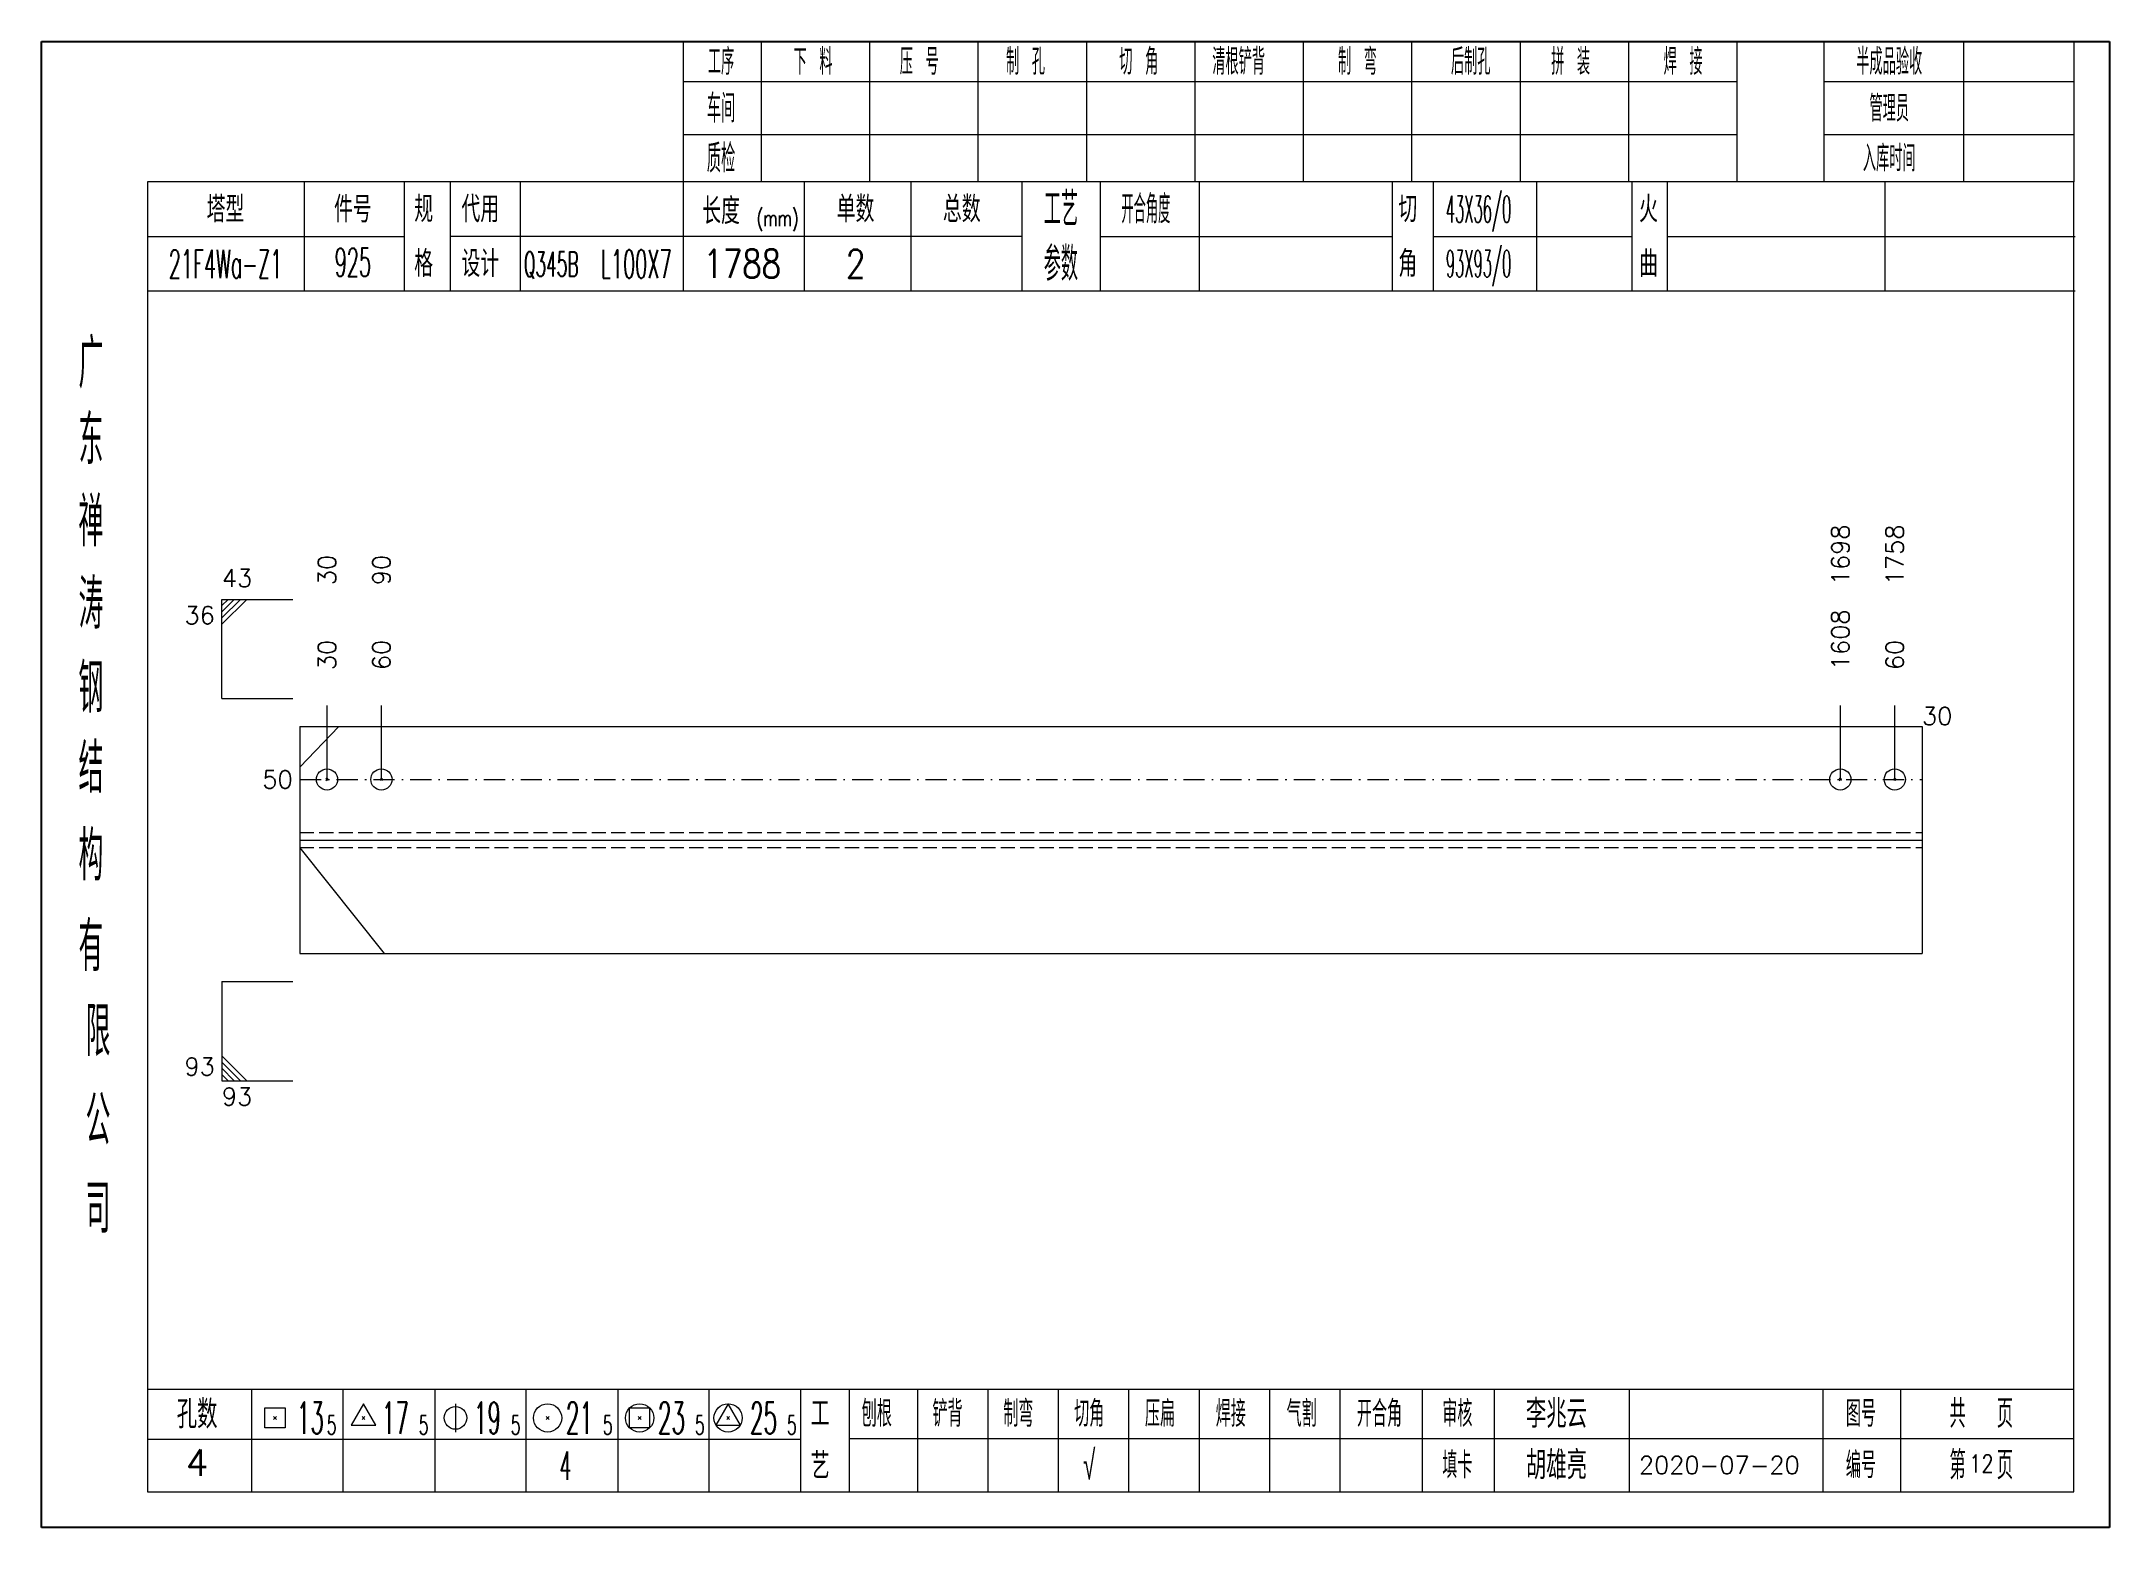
# Model space of a CAD drawing. Extents: x 1310 to 15542, y -76 to 8381.
# Drawn here: x 4949.9 to 5242, y -76.1 to 133.9 of the extents above; entities that cross this region are included whole.
import ezdxf
from ezdxf.enums import TextEntityAlignment as Align

# ---------------------------------------------------------------- set-up
doc = ezdxf.new("R2010")
doc.units = 0
doc.header["$MEASUREMENT"] = 0
doc.linetypes.add('一点画线', pattern=[5.2, 3, -1, 0.2, -1])
doc.linetypes.add('虚线', pattern=[2.75, 2, -0.75])
doc.layers.get('0').update_dxf_attribs({"linetype": 'CONTINUOUS', "lineweight": 25})
for name, color, linetype, lineweight in [('1', 7, 'CONTINUOUS', 25), ('4', 7, 'CONTINUOUS', 25), ('5', 7, 'CONTINUOUS', 25)]:
    doc.layers.add(name, color=color, linetype=linetype, lineweight=lineweight)
doc.styles.get("Standard").update_dxf_attribs({"font": 'simplex.shx', "width": 0.7, "height": 3, "bigfont": 'gbhzfs.shx'})

msp = doc.modelspace()

# ---------------------------------------------------------------- texts
at = {"color": 7, "linetype": 'Continuous', "lineweight": 13}
for s, p in [('1698', (5203.948, 57.034)), ('1758', (5211.637, 57.034)), ('30', (4990.196, 57.034)), ('90', (4997.885, 57.034))]:
    msp.add_text(s, height=2.5, rotation=90, dxfattribs=at).set_placement(p, align=Align.MIDDLE_LEFT)
msp.add_text('43', height=2.5, dxfattribs=at).set_placement((4975.352, 56.034), align=Align.BOTTOM_LEFT)
msp.add_text('36', height=2.5, dxfattribs=at).set_placement((4974.352, 54.034), align=Align.TOP_RIGHT)
at = {"color": 8, "linetype": 'Continuous', "lineweight": 9}
for s, p in [('1608', (5203.948, 45.034)), ('30', (4990.196, 45.034)), ('60', (4997.885, 45.034)), ('60', (5211.637, 45.034))]:
    msp.add_text(s, height=2.5, rotation=90, dxfattribs=at).set_placement(p, align=Align.MIDDLE_LEFT)
at = {"color": 7, "linetype": 'Continuous', "lineweight": 13}
msp.add_text('30', height=2.5, dxfattribs=at).set_placement((5215.482, 38.534), align=Align.MIDDLE_LEFT)
msp.add_text('50', height=2.5, dxfattribs=at).set_placement((4985.352, 29.584), align=Align.MIDDLE_RIGHT)
msp.add_text('93', height=2.5, dxfattribs=at).set_placement((4974.352, -12.966), align=Align.BOTTOM_RIGHT)
msp.add_text('93', height=2.5, dxfattribs=at).set_placement((4975.352, -13.966), align=Align.TOP_LEFT)
at = {"layer": '4', "color": 1, "linetype": 'Continuous', "lineweight": 25}
for s, height, width, p in [('工序', 3.7, 0.7, (5045.852, 130.991)), ('下 料', 3.7, 0.7, (5058.852, 130.991)), ('压 号', 3.7, 0.7, (5073.852, 130.991)), ('制 孔', 3.7, 0.7, (5088.852, 130.991)), ('切 角', 3.7, 0.7, (5104.852, 130.991)), ('清根铲背 ', 3.7, 0.7, (5119.852, 130.991)), (' 制 弯', 3.7, 0.7, (5134.852, 130.991)), (' 后制孔', 3.7, 0.7, (5150.852, 130.991)), ('拼 装', 3.7, 0.7, (5165.852, 130.991)), (' 焊 接', 3.7, 0.7, (5180.852, 130.991)), ('半成品验收', 3.7, 0.7, (5210.852, 130.991)), ('车间', 4, 0.7, (5045.852, 124.391)), ('管理员', 3.7, 0.7, (5210.852, 124.391)), ('质检', 4, 0.7, (5045.852, 117.331)), ('入库时间', 3.7, 0.7, (5210.852, 117.331)), ('工艺', 4.8, 0.7, (5093.852, 110.151)), ('开合角度', 4, 0.6, (5105.852, 110.151)), ('43X36/0', 3.8, 0.4, (5152.852, 110.151)), ('(mm)', 2.24, 0.7, (5053.852, 108.891)), ('参数', 4.8, 0.7, (5093.852, 102.441)), ('21F4Wa-Z1', 4, 0.5, (4975.852, 102.411)), ('925', 4, 0.5, (4993.852, 102.661)), ('Q345B', 3.5, 0.5, (5021.852, 102.391)), ('L100X7', 4, 0.5, (5033.852, 102.391)), ('1788', 4, 0.8, (5048.852, 102.441)), ('2', 4, 0.8, (5064.852, 102.441)), ('93X93/0', 3.8, 0.4, (5152.852, 102.441)), ('广', 6.96, 0.7, (4956.852, 88.361)), ('东', 6.96, 0.7, (4956.852, 77.571)), ('禅', 6.96, 0.7, (4956.852, 65.981)), ('涛', 6.96, 0.7, (4956.852, 54.381)), ('钢', 6.96, 0.7, (4956.852, 42.491)), ('结', 6.96, 0.7, (4956.852, 31.181)), ('构', 6.96, 0.7, (4956.852, 18.801)), ('有', 6.96, 0.7, (4956.852, 5.991)), ('限', 6.96, 0.7, (4957.852, -6.009)), ('公', 6.96, 0.7, (4957.852, -18.549)), ('司', 6.96, 0.7, (4957.852, -31.029)), ('13', 4.47, 0.5, (4987.852, -60.609)), ('17', 4.47, 0.5, (4999.852, -60.609)), ('19', 4.47, 0.5, (5012.852, -60.609)), ('21', 4.47, 0.5, (5025.852, -60.609)), ('23', 4.47, 0.5, (5038.852, -60.609)), ('25', 4.47, 0.5, (5051.852, -60.609)), ('刨根', 3.7, 0.8, (5067.852, -60.009)), ('铲背', 3.7, 0.8, (5077.852, -60.009)), ('制弯', 3.7, 0.8, (5087.852, -60.009)), ('切角', 3.7, 0.8, (5097.852, -60.009)), ('压扁', 3.7, 0.8, (5107.852, -60.009)), ('焊接', 3.7, 0.8, (5117.852, -60.009)), ('气割', 3.7, 0.8, (5127.852, -60.009)), ('开合角', 3.7, 0.8, (5138.852, -60.009)), ('审核', 3.7, 0.8, (5149.852, -60.009)), ('图号', 3.7, 0.8, (5206.852, -60.009)), ('共  页', 4, 0.8, (5223.852, -60.009)), ('5', 2.68, 0.6, (4990.852, -61.609)), ('5', 2.68, 0.6, (5003.852, -61.609)), ('5', 2.68, 0.6, (5016.852, -61.609)), ('5', 2.68, 0.6, (5029.852, -61.609)), ('5', 2.68, 0.6, (5042.852, -61.609)), ('5', 2.68, 0.6, (5055.852, -61.609)), ('4', 4, 0.5, (5023.852, -67.359)), ('√', 4, 0.6, (5097.852, -67.279)), ('填卡', 3.7, 0.8, (5149.852, -67.279)), ('编号', 3.7, 0.8, (5206.852, -67.279)), ('第  页', 4, 0.8, (5223.852, -67.279))]:
    msp.add_text(s, height=height, dxfattribs=dict(at, width=width)).set_placement(p, align=Align.MIDDLE_CENTER)
for s, height, p in [('塔型', 3.7, (4975.852, 110.121)), ('件号', 3.7, (4993.852, 110.121)), ('规', 3.7, (5003.852, 110.151)), ('代用', 3.7, (5011.852, 110.151)), ('长度', 3.7, (5045.852, 109.891)), ('单数', 3.7, (5064.852, 110.151)), ('总数', 3.7, (5079.852, 110.151)), ('切', 3.7, (5142.852, 110.151)), ('火', 3.7, (5176.852, 110.151)), ('格', 3.7, (5003.852, 102.441)), ('设计', 3.7, (5011.852, 102.441)), ('角', 3.7, (5142.852, 102.441)), ('曲', 3.7, (5176.852, 102.441)), ('孔数', 4, (4971.852, -60.089)), ('工', 3.7, (5059.852, -60.009)), ('李兆云', 4, (5163.852, -60.009)), ('4', 3.7, (4971.852, -66.919)), ('艺', 3.7, (5059.852, -67.359)), ('胡雄亮', 4, (5163.852, -67.279)), ('2020-07-20', 2.5, (5186.852, -67.279))]:
    msp.add_text(s, height=height, dxfattribs=at).set_placement(p, align=Align.MIDDLE_CENTER)
at = {"layer": '4', "color": 6, "linetype": 'Continuous', "lineweight": 25, "width": 0.8}
msp.add_text('12', height=2.5, dxfattribs=at).set_placement((5223.877, -67.051), align=Align.MIDDLE_CENTER)

# ---------------------------------------------------------------- blocks, each defined once
blk = doc.blocks.new('孔21.5')
at = {"layer": '5', "color": 7, "linetype": 'Continuous', "lineweight": 13}
for p, q in [((-0.1, -0.1), (0.1, 0.1)), ((0.1, -0.1), (-0.1, 0.1))]:
    blk.add_line(p, q, dxfattribs=at)
blk.add_circle((0, 0), 1, dxfattribs=at)
blk = doc.blocks.new('CTJGK')
at = {"color": 6, "linetype": 'Continuous'}
for p, q in [((0, 209.97), (292.13, 209.97)), ((0, 0), (0, 209.97)), ((292.13, 209.97), (292.13, 0)), ((292.13, 0), (0, 0))]:
    blk.add_line(p, q, dxfattribs=at)

# ---------------------------------------------------------------- linework, layer by layer
at = {"color": 7, "linetype": 'Continuous', "lineweight": 13}
for p, q in [((4975.352, 55.034), (4985.352, 55.034)), ((4975.352, 41.034), (4975.352, 55.034)), ((4976.227, 55.034), (4975.352, 54.159)), ((4977.102, 55.034), (4975.352, 53.284)), ((4977.977, 55.034), (4975.352, 52.409)), ((4978.852, 55.034), (4975.352, 51.534)), ((4975.352, 41.034), (4985.352, 41.034)), ((4990.196, 29.584), (4990.196, 40.034)), ((4997.885, 29.584), (4997.885, 40.034)), ((5203.948, 29.584), (5203.948, 40.034)), ((5211.637, 29.584), (5211.637, 40.034)), ((4986.352, 31.306), (4991.862, 37.084)), ((4986.352, 19.911), (4998.27, 4.984)), ((4975.352, 1.034), (4985.352, 1.034)), ((4975.352, 1.034), (4975.352, -12.966)), ((4978.852, -12.966), (4975.352, -9.466)), ((4977.977, -12.966), (4975.352, -10.341)), ((4977.102, -12.966), (4975.352, -11.216)), ((4976.227, -12.966), (4975.352, -12.091)), ((4975.352, -12.966), (4985.352, -12.966))]:
    msp.add_line(p, q, dxfattribs=at)
at = {"color": 7, "linetype": 'Continuous', "lineweight": 18}
for p, q in [((4986.352, 37.084), (4986.352, 4.984)), ((4986.352, 37.084), (5215.482, 37.084)), ((5215.482, 37.084), (5215.482, 4.984)), ((4986.352, 21.034), (5215.482, 21.034))]:
    msp.add_line(p, q, dxfattribs=at)
at = {"color": 3, "linetype": '一点画线', "lineweight": 13}
msp.add_line((4986.352, 29.584), (5215.482, 29.584), dxfattribs=at)
at = {"color": 1, "linetype": '虚线', "lineweight": 18}
for p, q in [((4986.352, 22.084), (5215.482, 22.084)), ((4986.352, 19.984), (5215.482, 19.984))]:
    msp.add_line(p, q, dxfattribs=at)
at = {"layer": '1', "color": 7, "linetype": 'Continuous', "lineweight": 18}
msp.add_line((4986.352, 4.984), (5215.482, 4.984), dxfattribs=at)
at = {"layer": '4', "color": 1, "linetype": 'Continuous', "lineweight": 18}
for p, q in [((4949.852, 133.861), (4949.852, -76.109)), ((5241.982, 133.861), (4949.852, 133.861)), ((5040.482, 133.861), (5040.482, 114.021)), ((5051.512, 133.861), (5051.512, 114.001)), ((5066.822, 133.861), (5066.822, 114.001)), ((5082.142, 133.861), (5082.142, 114.001)), ((5097.452, 133.861), (5097.452, 114.001)), ((5112.762, 133.861), (5112.762, 114.001)), ((5128.072, 133.861), (5128.072, 114.001)), ((5143.392, 133.861), (5143.392, 114.001)), ((5158.702, 133.861), (5158.702, 114.001)), ((5174.012, 133.861), (5174.012, 114.001)), ((5189.322, 133.861), (5189.322, 114.021)), ((5189.322, 133.861), (5189.322, 114.001)), ((5201.602, 133.861), (5201.602, 114.001)), ((5221.352, 133.861), (5221.352, 114.001)), ((5236.932, 133.861), (5236.932, 114.001)), ((5241.982, 104.061), (5241.982, 133.861)), ((5189.322, 128.131), (5040.482, 128.131)), ((5236.932, 128.131), (5201.602, 128.131)), ((5189.322, 120.651), (5040.482, 120.651)), ((5236.932, 120.651), (5201.602, 120.651)), ((4964.862, 114.001), (4964.862, -71.059)), ((5236.932, 114.001), (4964.862, 114.001)), ((4986.982, 114.011), (4986.982, 98.591)), ((5001.132, 98.591), (5001.132, 114.001)), ((5007.632, 98.591), (5007.632, 114.001)), ((5017.502, 114.001), (5017.502, 98.591)), ((5040.482, 114.021), (5040.482, 98.591)), ((5057.602, 114.001), (5057.602, 98.591)), ((5072.652, 114.001), (5072.652, 98.591)), ((5088.352, 114.001), (5088.352, 98.591)), ((5099.412, 114.001), (5099.412, 98.591)), ((5113.362, 114.001), (5113.362, 98.591)), ((5140.662, 114.001), (5140.662, 98.591)), ((5146.422, 114.001), (5146.422, 98.591)), ((5161.042, 114.001), (5161.042, 98.591)), ((5174.502, 114.001), (5174.502, 98.591)), ((5179.492, 114.001), (5179.492, 98.591)), ((5210.232, 114.001), (5210.232, 98.591)), ((5236.932, -71.059), (5236.932, 114.001)), ((5001.132, 106.241), (4964.862, 106.241)), ((5088.352, 106.291), (5007.632, 106.291)), ((5099.412, 106.291), (5140.662, 106.291)), ((5146.422, 106.291), (5174.502, 106.291)), ((5179.492, 106.291), (5237.112, 106.291)), ((5241.982, -76.109), (5241.982, 104.061)), ((5237.112, 98.591), (4964.862, 98.591)), ((4964.862, -56.529), (5236.932, -56.529)), ((4979.552, -56.529), (4979.552, -71.059)), ((4992.482, -71.059), (4992.482, -56.529)), ((5005.412, -56.529), (5005.412, -71.059)), ((5018.332, -71.059), (5018.332, -56.529)), ((5031.262, -56.529), (5031.262, -71.059)), ((5044.192, -71.059), (5044.192, -56.529)), ((5057.112, -71.059), (5057.112, -56.529)), ((5063.982, -71.059), (5063.982, -56.529)), ((5073.642, -71.059), (5073.642, -56.529)), ((5083.582, -71.059), (5083.582, -56.529)), ((5093.522, -71.059), (5093.522, -56.529)), ((5103.472, -71.059), (5103.472, -56.529)), ((5113.412, -71.059), (5113.412, -56.529)), ((5123.352, -71.059), (5123.352, -56.529)), ((5133.302, -71.059), (5133.302, -56.529)), ((5144.942, -71.059), (5144.942, -56.529)), ((5155.092, -71.059), (5155.092, -56.529)), ((5174.152, -71.059), (5174.152, -56.529)), ((5201.532, -71.059), (5201.532, -56.529)), ((5212.492, -71.059), (5212.492, -56.529)), ((5057.112, -63.659), (4964.862, -63.659)), ((5063.942, -63.499), (5236.932, -63.499)), ((4964.862, -71.059), (5236.932, -71.059)), ((4949.852, -76.109), (5241.982, -76.109))]:
    msp.add_line(p, q, dxfattribs=at)
at = {"layer": '4', "color": 7, "linetype": 'Continuous', "lineweight": 13}
for p, q in [((4981.438, -62.023), (4981.438, -59.195)), ((4981.438, -59.195), (4984.266, -59.195)), ((4982.652, -60.809), (4983.052, -60.409)), ((4983.052, -60.809), (4982.652, -60.409)), ((4984.266, -59.195), (4984.266, -62.023)), ((4995.352, -58.609), (4993.62, -61.609)), ((4995.152, -60.809), (4995.552, -60.409)), ((4995.552, -60.809), (4995.152, -60.409)), ((4997.084, -61.609), (4995.352, -58.609)), ((5008.352, -58.609), (5008.352, -62.609)), ((5021.152, -60.809), (5021.552, -60.409)), ((5021.552, -60.809), (5021.152, -60.409)), ((5032.938, -62.023), (5032.938, -59.195)), ((5032.938, -59.195), (5035.766, -59.195)), ((5034.152, -60.809), (5034.552, -60.409)), ((5034.552, -60.809), (5034.152, -60.409)), ((5035.766, -59.195), (5035.766, -62.023)), ((5046.852, -58.609), (5045.12, -61.609)), ((5046.652, -60.809), (5047.052, -60.409)), ((5047.052, -60.809), (5046.652, -60.409)), ((5048.584, -61.609), (5046.852, -58.609)), ((4984.266, -62.023), (4981.438, -62.023)), ((4993.62, -61.609), (4997.084, -61.609)), ((5035.766, -62.023), (5032.938, -62.023)), ((5045.12, -61.609), (5048.584, -61.609))]:
    msp.add_line(p, q, dxfattribs=at)
for centre, radius in [((5008.352, -60.609), 1.6), ((5021.352, -60.609), 2), ((5034.352, -60.609), 2), ((5046.852, -60.609), 2)]:
    msp.add_circle(centre, radius, dxfattribs=at)

# ---------------------------------------------------------------- block references
at = {"color": 0, "linetype": 'Continuous'}
msp.add_blockref('CTJGK', (4949.852, -76.109), dxfattribs=at)
at = {"color": 8, "linetype": 'Continuous', "lineweight": 9, "xscale": 1.5, "yscale": 1.5, "zscale": 1.5}
for p in [(4990.196, 29.584), (4997.885, 29.584), (5203.948, 29.584), (5211.637, 29.584)]:
    msp.add_blockref('孔21.5', p, dxfattribs=at)

msp.set_redraw_order([(e.dxf.handle, doc.entitydb.next_handle()) for e in msp.query("TEXT MTEXT ATTDEF DIMENSION ARC_DIMENSION")])  # texts and dimensions are drawn at this point

doc.saveas('drawing.dxf')
